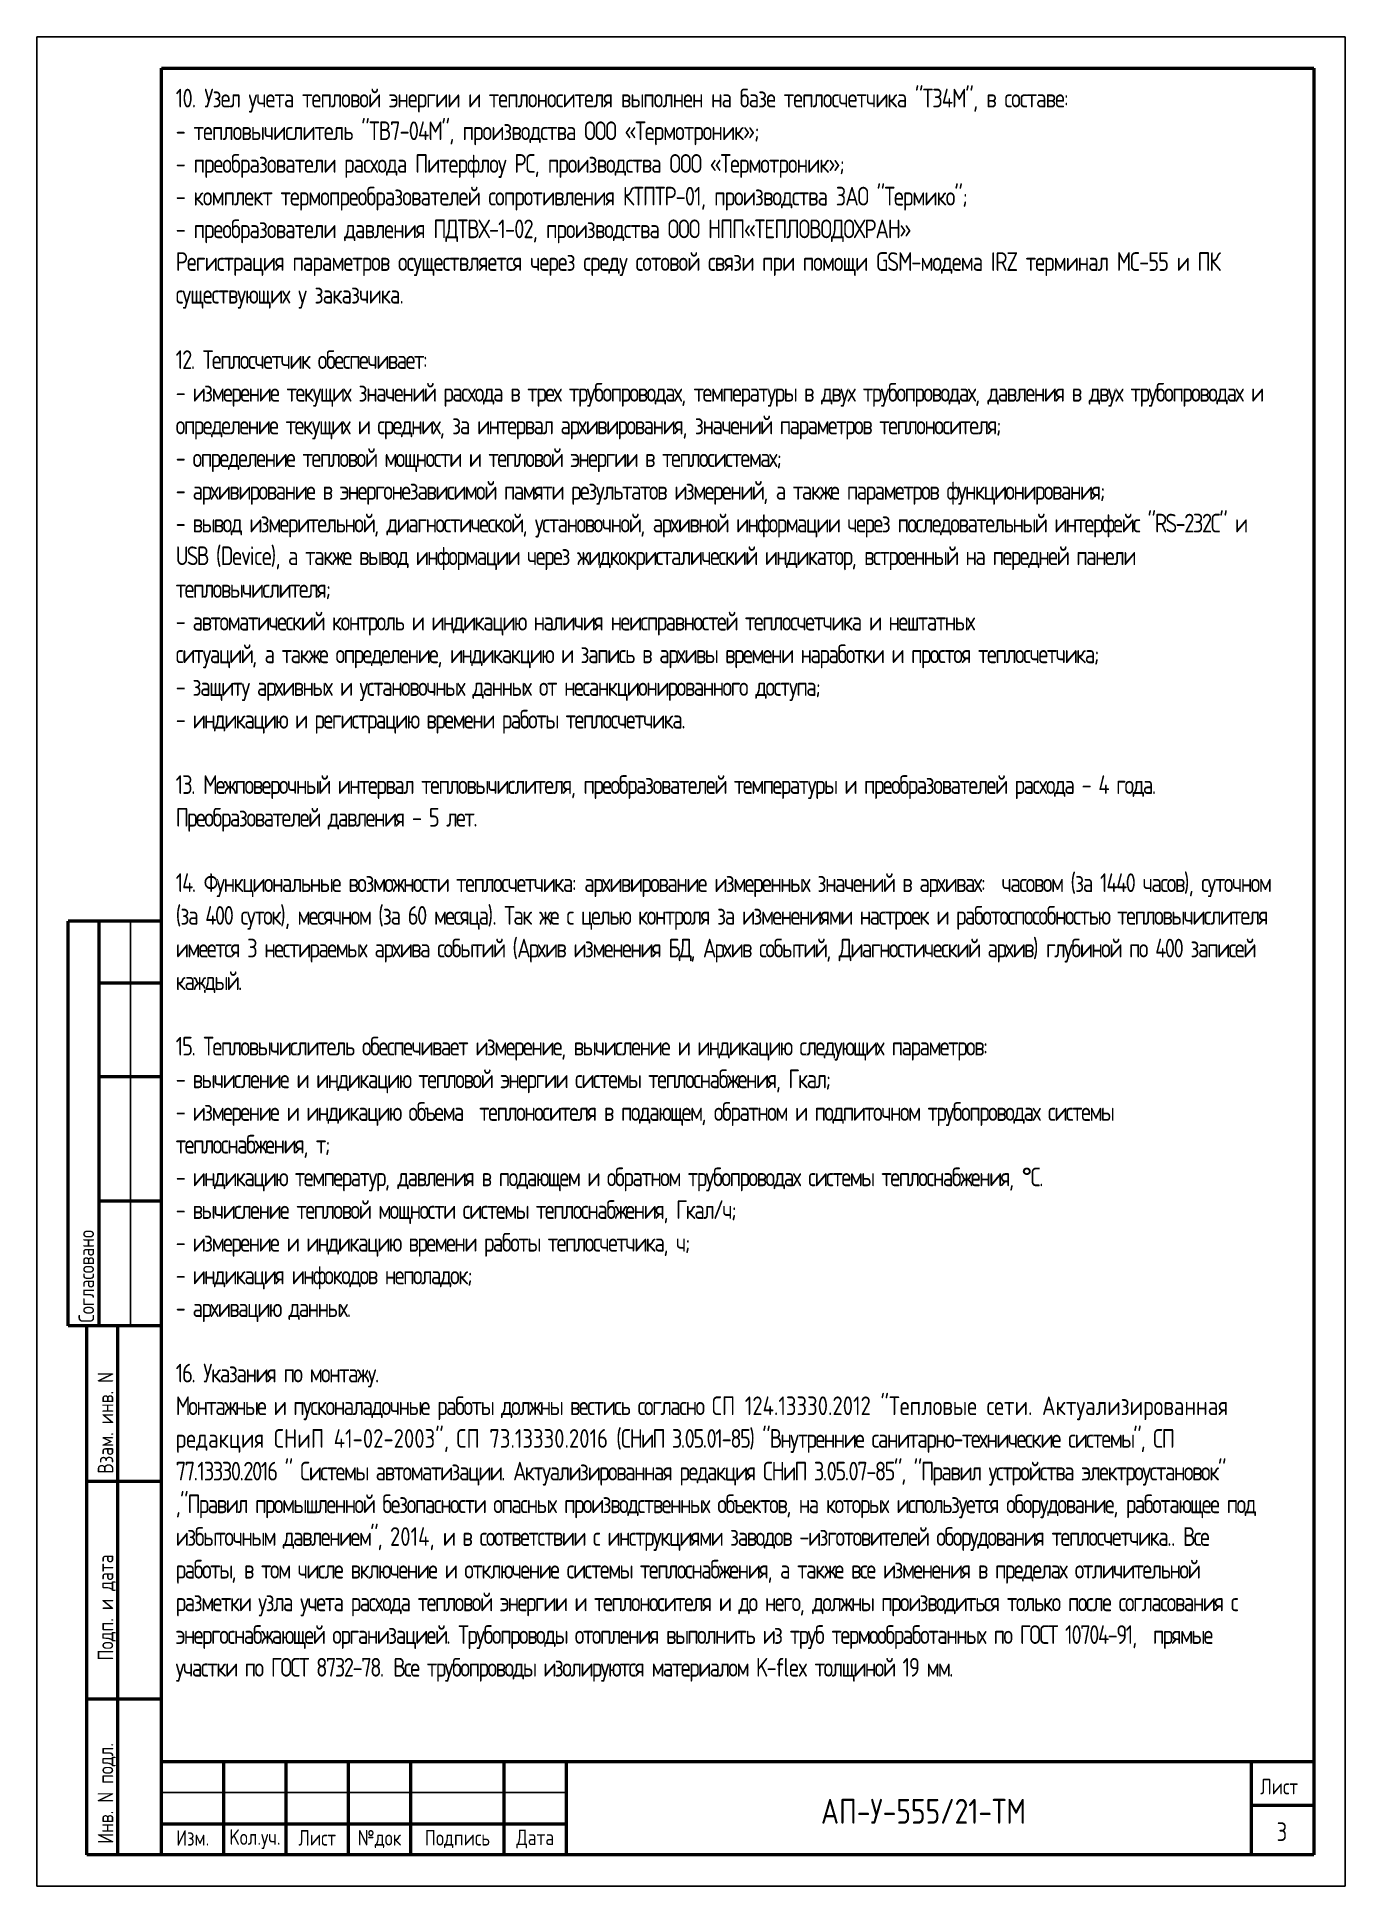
# Model space of a CAD drawing. Header units: millimetres. Extents: x -24312 to 142424, y -11214 to -5274.
# Drawn here: x -7042 to -2842, y -11214 to -5274 of the extents above; entities that cross this region are included whole.
import ezdxf
from ezdxf.enums import TextEntityAlignment as Align

# ---------------------------------------------------------------- set-up
doc = ezdxf.new("R2010")
doc.units = ezdxf.units.MM
doc.linetypes.add('K5LT_BASIC', pattern=[0])
doc.linetypes.add('K5LT_THIN', pattern=[0])
doc.layers.get('0').update_dxf_attribs({"color": 250})
doc.layers.add('0_Ном._пера__1', color=7, linetype='Continuous', lineweight=5)
doc.styles.add('ГОСТ 2.304', font='')
doc.styles.get('ГОСТ 2.304').set_extended_font_data('GOST 2.304 type A')

msp = doc.modelspace()

# ---------------------------------------------------------------- texts
at = {"style": 'ГОСТ 2.304'}
msp.add_text('АП-У-555/21-ТМ', height=80, dxfattribs=at).set_placement((-4195.031, -11013.671), align=Align.CENTER)
at = {"insert": (-6596.333, -5440.03), "char_height": 60, "width": 3516.91114, "attachment_point": 1, "line_spacing_factor": 1.05, "style": 'ГОСТ 2.304'}
msp.add_mtext('\\pxt22;{\\T0.9;10. Узел учета тепловой энергии и теплоносителя выполнен на базе теплосчетчика "Т34М", в составе: \\P- тепловычислитель "ТВ7-04М", производства ООО «Термотроник»;\\P\\A1;- преобразователи расхода Питерфлоу РС, производства ООО \\A0;«Термотроник»\\A1;;\\P- комплект термопреобразователей сопротивления КТПТР-01, производства ЗАО "Термико";\\P\\pt1.1;- преобразователи давления ПДТВХ-1-02, \\A0;производства ООО НПП«ТЕПЛОВОДОХРАН»\\A1;\\P\\A0;Регистрация параметров осуществляется через среду сотовой связи при помощи GSM-модема IRZ терминал МС-55 и ПК существующих у заказчика.\\T1;\\C7; \\P\\T0.85;\\C256;\\P12. Теплосчетчик обеспечивает:\\P- измерение текущих значений расхода в трех трубопроводах, температуры в двух трубопроводах, давления в двух трубопроводах и определение текущих и средних, за интервал архивирования, значений параметров теплоносителя;\\P- определение тепловой мощности и тепловой энергии в теплосистемах;\\P- архивирование в энергонезависимой памяти результатов измерений, а также параметров функционирования;\\P- вывод измерительной, диагностической, установочной, архивной информации через последовательный интерфейс "RS-232С" и USB (Device), а также вывод информации через жидкокристалический индикатор, встроенный на передней панели тепловычислителя;\\P- автоматический контроль и индикацию наличия неисправностей теплосчетчика и нештатных\\Pситуаций, а также определение, индикакцию и запись в архивы времени наработки и простоя теплосчетчика;\\P- защиту архивных и установочных данных от несанкционированного доступа;\\P- индикацию и регистрацию времени работы теплосчетчика.\\P\\P13. Межповерочный интервал тепловычислителя, преобразователей температуры и преобразователей расхода - 4 года. Преобразователей давления - 5 лет. \\P\\P14. Функциональные возможности теплосчетчика: архивирование измеренных значений в архивах:  часовом (за 1440 часов), суточном (за 400 суток), месячном (за 60 месяца). Так же с целью контроля за изменениями настроек и работоспособностью тепловычислителя имеется 3 нестираемых архива событий (Архив изменения БД, Архив событий, Диагностический архив) глубиной по 400 записей каждый.\\P\\P15. Тепловычислитель обеспечивает измерение, вычисление и индикацию следующих параметров:\\P- вычисление и индикацию тепловой энергии системы теплоснабжения, Гкал;\\P- измерение и индикацию объема  теплоносителя в подающем, обратном и подпиточном трубопроводах системы\\Pтеплоснабжения, т;\\P- индикацию температур, давления в подающем и обратном трубопроводах системы теплоснабжения, \\fISOCPEUR|b0|i0|c204|p34;%%D\\fGOST type A|b0|i0|c204|p34;С.\\P- вычисление тепловой мощности системы теплоснабжения, Гкал/ч;\\P- измерение и индикацию времени работы теплосчетчика, ч;\\P- индикация инфокодов неполадок; \\P- архивацию данных. \\P\\P16. Указания по монтажу.\\P\\ptz;Монтажные и пусконаладочные работы должны вестись согласно }СП 124.13330.2012 "Тепловые сети. Актуализированная редакция СНиП 41-02-2003"{\\T0.85;, }СП 73.13330.2016{\\T0.85; (СНиП 3.05.01-85) "Внутренние санитарно-технические системы", СП 77.13330.2016 " Системы автоматизации. Актуализированная редакция СНиП 3.05.07-85", "Правил устройства электроустановок" ,"Правил промышленной безопасности опасных производственных объектов, на которых используется оборудование, работающее под избыточным давлением", }2014,{\\T0.85; и в соответствии с инструкциями заводов -изготовителей оборудования теплосчетчика.. Все работы, в том числе включение и отключение системы теплоснабжения, а также все изменения в пределах отличительной разметки узла учета расхода тепловой энергии и теплоносителя и до него, должны производиться только после согласования с энергоснабжающей организацией. Трубопроводы отопления выполнить из труб термообработанных по ГОСТ 10704-91,  прямые участки по ГОСТ 8732-78.} {\\T0.85;Все трубопроводы изолируются материалом K-flex толщиной 19 мм.}', dxfattribs=at)
at = {"layer": '0_Ном._пера__1', "color": 7, "linetype": 'Continuous', "lineweight": 20, "style": 'ГОСТ 2.304'}
for s, p in [('Согласовано', (-6858.168, -9403.68)), ('Взам. инв. N', (-6796.541, -9889.389)), ('Подп. и дата', (-6796.541, -10489.389)), ('Инв. N подл.', (-6796.541, -11077.993))]:
    msp.add_text(s, height=50, rotation=90, dxfattribs=at).set_placement(p)
for s, height, p in [('Лист', 50, (-3113.631, -10919.147)), ('3', 60, (-3061.122, -11069.147))]:
    msp.add_text(s, height=height, dxfattribs=at).set_placement(p)
at = {"layer": '0_Ном._пера__1', "color": 7, "linetype": 'Continuous', "lineweight": 20, "char_height": 50, "attachment_point": 8, "style": 'ГОСТ 2.304'}
for s, insert in [('\\A1;Изм.', (-6541.587, -11083.985)), ('\\A1;Kол.уч.', (-6341.587, -11095.167)), ('\\A1;Лист', (-6141.587, -11083.985)), ('\\A1;№док', (-5941.587, -11091.609)), ('\\A1;Подпись', (-5691.587, -11091.609)), ('\\A1;Дата', (-5441.587, -11092.738))]:
    msp.add_mtext(s, dxfattribs=dict(at, insert=insert))

# ---------------------------------------------------------------- linework, layer by layer
at = {"linetype": 'K5LT_BASIC', "lineweight": 53}
for p, q in [((-6641.587, -11113.68), (-6641.587, -5373.68)), ((-6641.587, -5373.68), (-2941.587, -5373.68)), ((-2941.587, -5373.68), (-2941.587, -11113.68)), ((-6941.587, -9413.68), (-6941.587, -8113.68)), ((-6641.587, -8113.68), (-6941.587, -8113.68)), ((-6841.587, -9413.68), (-6841.587, -8113.68)), ((-6641.587, -8313.68), (-6841.587, -8313.68)), ((-6641.587, -8613.68), (-6841.587, -8613.68)), ((-6641.587, -9013.68), (-6841.587, -9013.68)), ((-6641.587, -9413.68), (-6941.587, -9413.68)), ((-6881.587, -11113.68), (-6881.587, -9413.68)), ((-6641.587, -9413.68), (-6881.587, -9413.68)), ((-6781.587, -11113.68), (-6781.587, -9413.68)), ((-6641.587, -9913.68), (-6881.587, -9913.68)), ((-6641.587, -10613.68), (-6881.587, -10613.68)), ((-6641.587, -10813.68), (-2941.587, -10813.68)), ((-6641.587, -11113.68), (-6641.587, -10813.68)), ((-6441.587, -11113.68), (-6441.587, -10813.68)), ((-6241.587, -11113.68), (-6241.587, -10813.68)), ((-6041.587, -11113.68), (-6041.587, -10813.68)), ((-5841.587, -11113.68), (-5841.587, -10813.68)), ((-5541.587, -11113.68), (-5541.587, -10813.68)), ((-5341.587, -11113.68), (-5341.587, -10813.68)), ((-3141.587, -11113.68), (-3141.587, -10813.68)), ((-3141.587, -10953.68), (-2941.587, -10953.68)), ((-6641.587, -11013.68), (-5341.587, -11013.68)), ((-6641.587, -11113.68), (-6881.587, -11113.68)), ((-2941.587, -11113.68), (-6641.587, -11113.68))]:
    msp.add_line(p, q, dxfattribs=at)
msp.add_line((-6741.587, -9413.68), (-6741.587, -8113.68))
at = {"linetype": 'K5LT_THIN'}
msp.add_line((-6641.587, -10913.68), (-5341.587, -10913.68), dxfattribs=at)
at = {"linetype": 'Continuous'}
msp.add_lwpolyline([(-7041.587, -11213.68), (-2841.587, -11213.68), (-2841.587, -5273.68), (-7041.587, -5273.68)], close=True, dxfattribs=at)

msp.set_redraw_order([(e.dxf.handle, doc.entitydb.next_handle()) for e in msp.query("TEXT MTEXT ATTDEF DIMENSION ARC_DIMENSION")])  # texts and dimensions are drawn at this point

doc.saveas('drawing.dxf')
